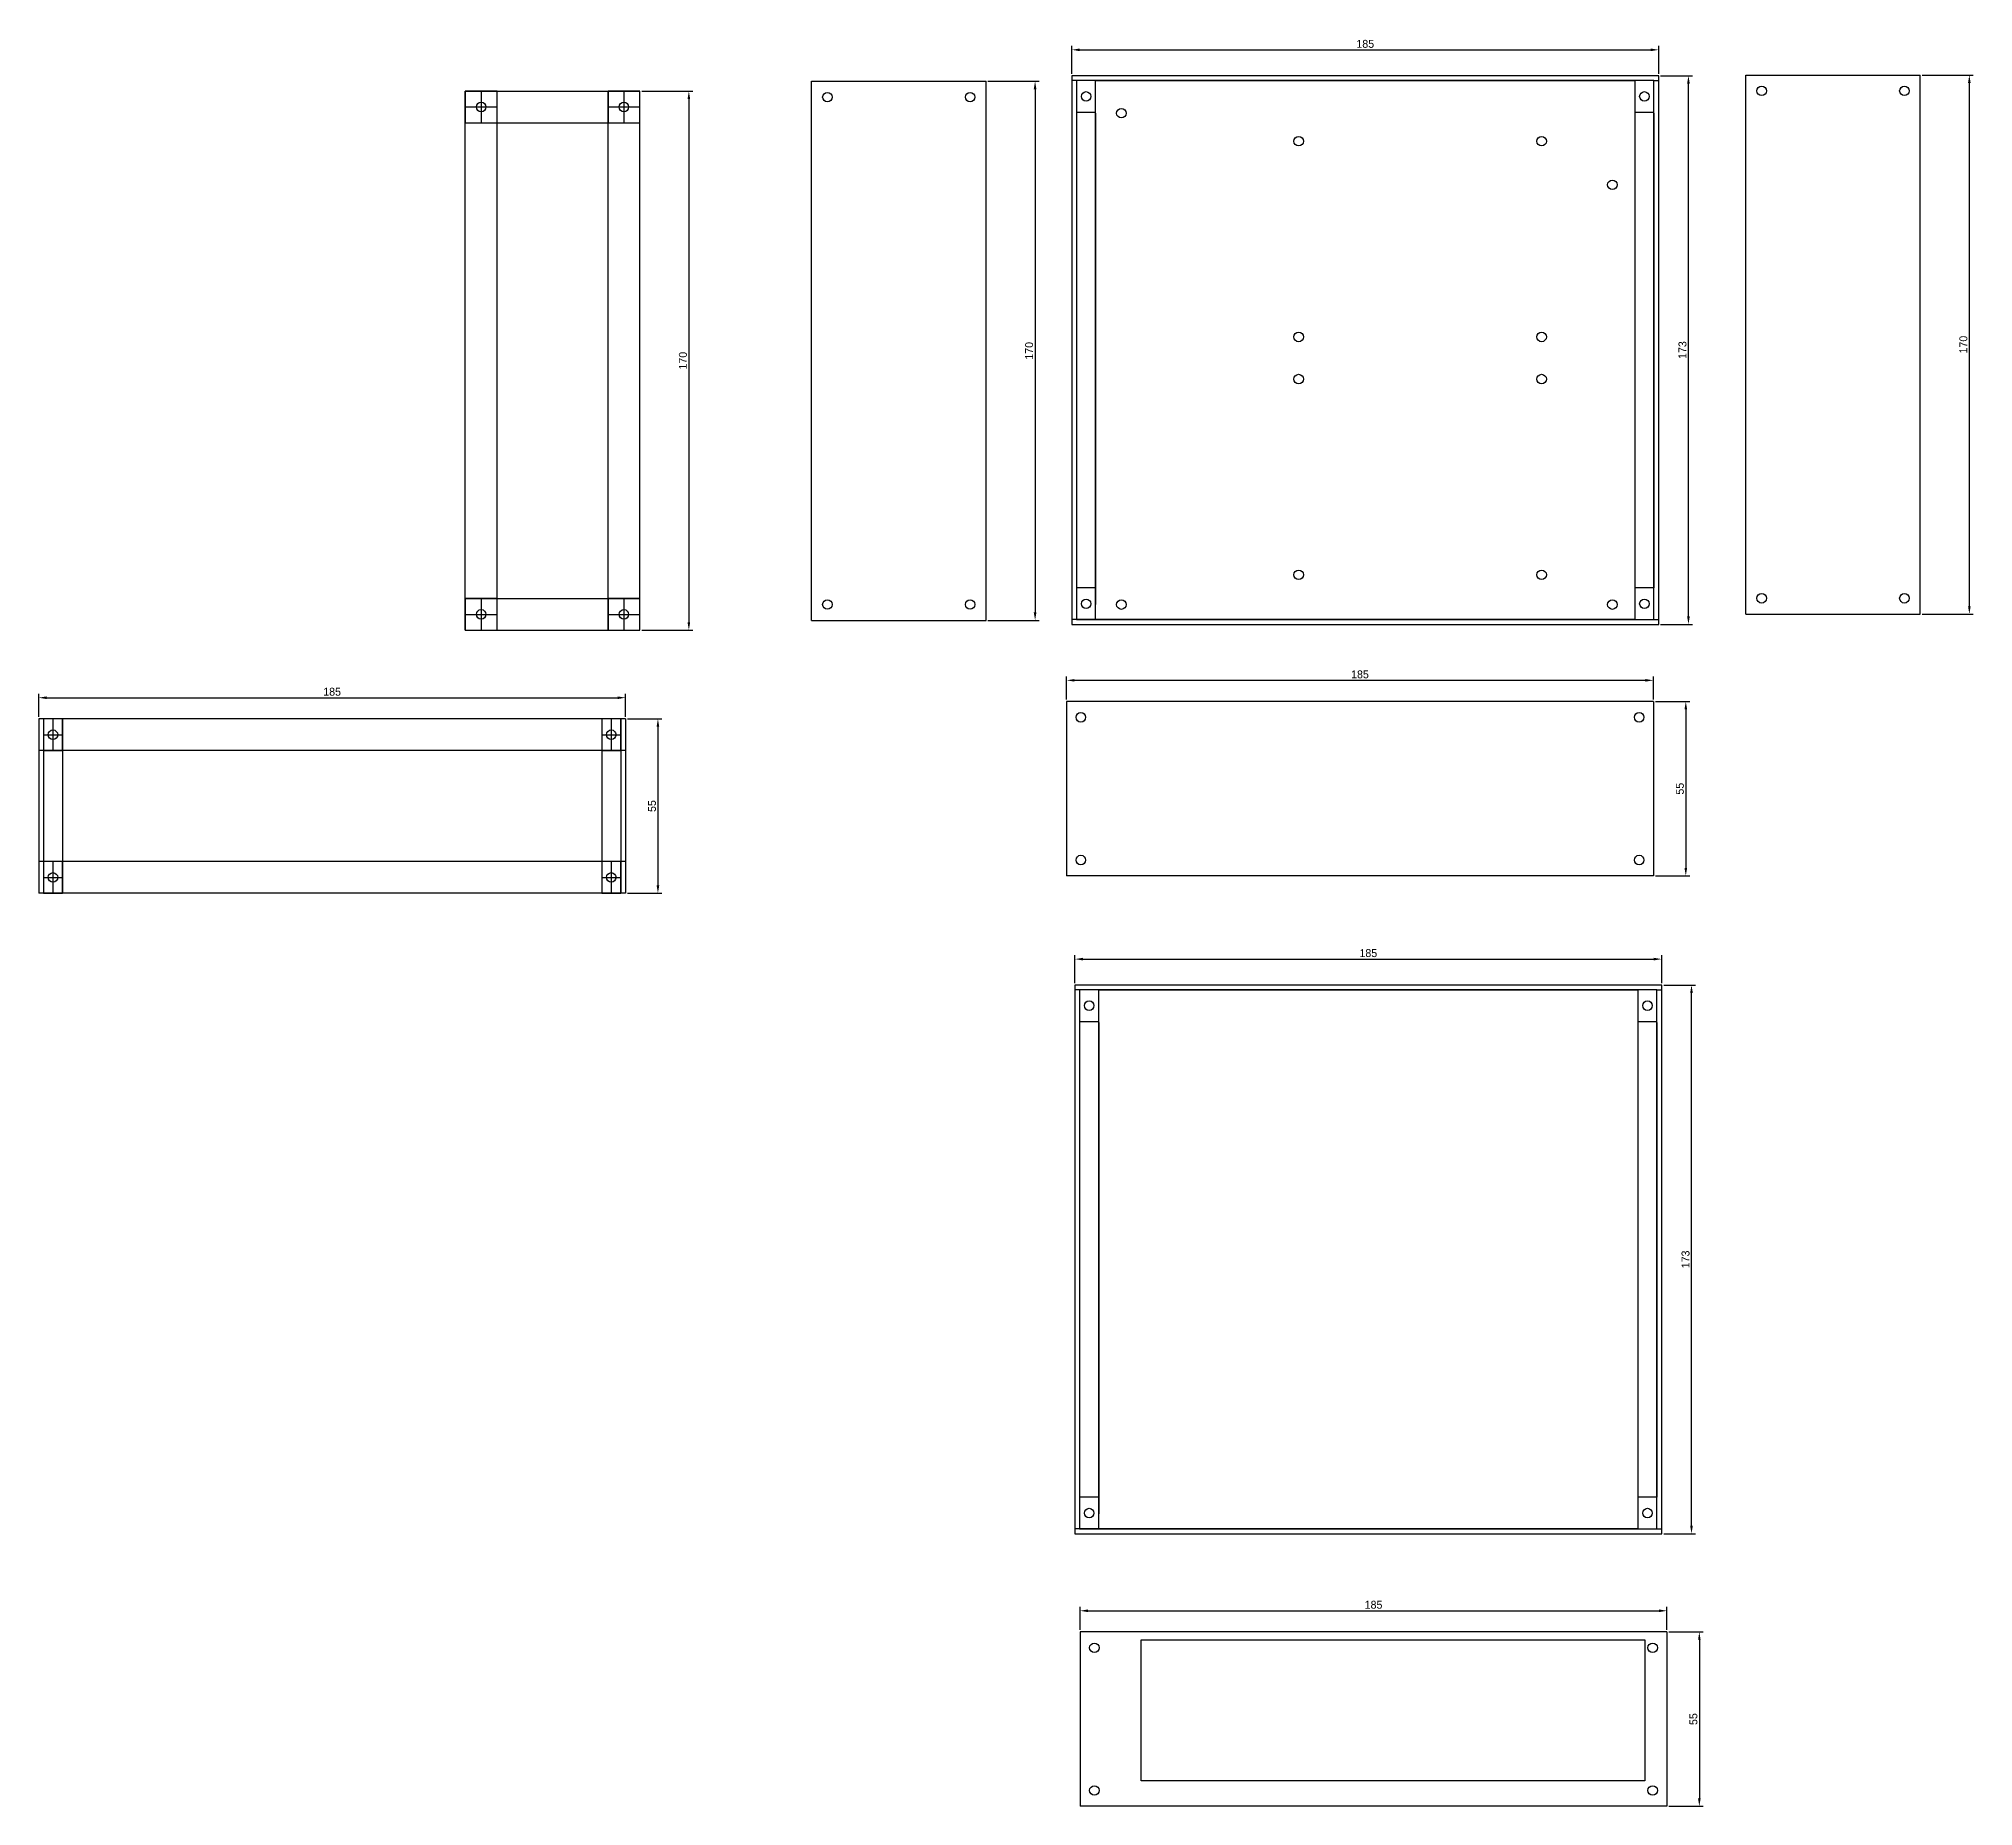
# Model space of a CAD drawing. Header units: millimetres. Extents: x 34 to 5984, y -3597 to 314.
# Drawn here: x 968 to 1578, y -533 to 25 of the extents above; entities that cross this region are included whole.
import ezdxf

# ---------------------------------------------------------------- set-up
doc = ezdxf.new("R2010")
doc.units = ezdxf.units.MM
doc.dimstyles.new('ISO-25', dxfattribs={"dimtxt": 2.5, "dimasz": 2.5, "dimexe": 1.25, "dimexo": 0.625, "dimtad": 1, "dimdsep": 46, "dimtxsty": 'Standard', "dimcen": 2.5, "dimadec": 0, "dimazin": 0, "dimtfac": 1, "dimtmove": 0, "dimatfit": 3, "dimfxl": 1, "dimarcsym": 0})

msp = doc.modelspace()

# ---------------------------------------------------------------- blocks, each defined once
blk = doc.blocks.new('*D70')
at = {"color": 0, "lineweight": -2, "transparency": 16777216}
for p, q in [((1293.41, 13.56), (1293.41, 22.37)), ((1295.91, 21.12), (1475.91, 21.12)), ((1478.41, 13.56), (1478.41, 22.37))]:
    blk.add_line(p, q, dxfattribs=at)
at = {"color": 0, "transparency": 16777216}
for points in [[(1295.91, 21.54), (1295.91, 20.7), (1293.41, 21.12)], [(1475.91, 21.54), (1475.91, 20.7), (1478.41, 21.12)]]:
    blk.add_solid(points, dxfattribs=at)
at = {"layer": 'Defpoints', "color": 0, "transparency": 16777216}
for p in [(1478.41, 21.12), (1293.41, 12.94), (1478.41, 12.94)]:
    blk.add_point(p, dxfattribs=at)
at = {"color": 0, "transparency": 16777216, "insert": (1385.91, 22.99), "char_height": 2.5, "attachment_point": 5}
blk.add_mtext('185', dxfattribs=at)
blk = doc.blocks.new('*D71')
at = {"color": 0, "lineweight": -2, "transparency": 16777216}
for p, q in [((1479.03, 12.94), (1489.04, 12.94)), ((1487.79, -157.56), (1487.79, 10.44)), ((1479.03, -160.06), (1489.04, -160.06))]:
    blk.add_line(p, q, dxfattribs=at)
at = {"color": 0, "transparency": 16777216}
for points in [[(1487.37, 10.44), (1488.21, 10.44), (1487.79, 12.94)], [(1487.37, -157.56), (1488.21, -157.56), (1487.79, -160.06)]]:
    blk.add_solid(points, dxfattribs=at)
at = {"layer": 'Defpoints', "color": 0, "transparency": 16777216}
for p in [(1478.41, 12.94), (1487.79, 12.94), (1478.41, -160.06)]:
    blk.add_point(p, dxfattribs=at)
at = {"color": 0, "transparency": 16777216, "insert": (1485.92, -73.56), "char_height": 2.5, "attachment_point": 5, "rotation": 90}
blk.add_mtext('173', dxfattribs=at)
blk = doc.blocks.new('*D74')
at = {"color": 0, "lineweight": -2, "transparency": 16777216}
for p, q in [((967.72, -189.22), (967.72, -181.93)), ((1152.72, -189.22), (1152.72, -181.93)), ((970.22, -183.18), (1150.22, -183.18))]:
    blk.add_line(p, q, dxfattribs=at)
at = {"color": 0, "transparency": 16777216}
for points in [[(970.22, -182.77), (970.22, -183.6), (967.72, -183.18)], [(1150.22, -182.77), (1150.22, -183.6), (1152.72, -183.18)]]:
    blk.add_solid(points, dxfattribs=at)
at = {"layer": 'Defpoints', "color": 0, "transparency": 16777216}
for p in [(1152.72, -183.18), (967.72, -189.84), (1152.72, -189.84)]:
    blk.add_point(p, dxfattribs=at)
at = {"color": 0, "transparency": 16777216, "insert": (1060.22, -181.31), "char_height": 2.5, "attachment_point": 5}
blk.add_mtext('185', dxfattribs=at)
blk = doc.blocks.new('*D75')
at = {"color": 0, "lineweight": -2, "transparency": 16777216}
for p, q in [((1153.35, -189.84), (1164.18, -189.84)), ((1162.93, -192.34), (1162.93, -242.34)), ((1153.35, -244.84), (1164.18, -244.84))]:
    blk.add_line(p, q, dxfattribs=at)
at = {"color": 0, "transparency": 16777216}
for points in [[(1162.52, -192.34), (1163.35, -192.34), (1162.93, -189.84)], [(1162.52, -242.34), (1163.35, -242.34), (1162.93, -244.84)]]:
    blk.add_solid(points, dxfattribs=at)
at = {"layer": 'Defpoints', "color": 0, "transparency": 16777216}
for p in [(1152.72, -189.84), (1152.72, -244.84), (1162.93, -244.84)]:
    blk.add_point(p, dxfattribs=at)
at = {"color": 0, "transparency": 16777216, "insert": (1161.06, -217.34), "char_height": 2.5, "attachment_point": 5, "rotation": 90}
blk.add_mtext('55', dxfattribs=at)
blk = doc.blocks.new('*D76')
at = {"color": 0, "lineweight": -2, "transparency": 16777216}
for p, q in [((1294.38, -273.16), (1294.38, -264.36)), ((1296.88, -265.61), (1476.88, -265.61)), ((1479.38, -273.16), (1479.38, -264.36))]:
    blk.add_line(p, q, dxfattribs=at)
at = {"color": 0, "transparency": 16777216}
for points in [[(1296.88, -265.19), (1296.88, -266.02), (1294.38, -265.61)], [(1476.88, -265.19), (1476.88, -266.02), (1479.38, -265.61)]]:
    blk.add_solid(points, dxfattribs=at)
at = {"layer": 'Defpoints', "color": 0, "transparency": 16777216}
for p in [(1479.38, -265.61), (1294.38, -273.79), (1479.38, -273.79)]:
    blk.add_point(p, dxfattribs=at)
at = {"color": 0, "transparency": 16777216, "insert": (1386.88, -263.73), "char_height": 2.5, "attachment_point": 5}
blk.add_mtext('185', dxfattribs=at)
blk = doc.blocks.new('*D77')
at = {"color": 0, "lineweight": -2, "transparency": 16777216}
for p, q in [((1480, -273.79), (1490.01, -273.79)), ((1488.76, -444.29), (1488.76, -276.29)), ((1480, -446.79), (1490.01, -446.79))]:
    blk.add_line(p, q, dxfattribs=at)
at = {"color": 0, "transparency": 16777216}
for points in [[(1488.34, -276.29), (1489.18, -276.29), (1488.76, -273.79)], [(1488.34, -444.29), (1489.18, -444.29), (1488.76, -446.79)]]:
    blk.add_solid(points, dxfattribs=at)
at = {"layer": 'Defpoints', "color": 0, "transparency": 16777216}
for p in [(1479.38, -273.79), (1488.76, -273.79), (1479.38, -446.79)]:
    blk.add_point(p, dxfattribs=at)
at = {"color": 0, "transparency": 16777216, "insert": (1486.89, -360.29), "char_height": 2.5, "attachment_point": 5, "rotation": 90}
blk.add_mtext('173', dxfattribs=at)
blk = doc.blocks.new('*D82')
at = {"color": 0, "lineweight": -2, "transparency": 16777216}
for p, q in [((1291.75, -183.74), (1291.75, -176.45)), ((1476.75, -183.74), (1476.75, -176.45)), ((1294.25, -177.7), (1474.25, -177.7))]:
    blk.add_line(p, q, dxfattribs=at)
at = {"color": 0, "transparency": 16777216}
for points in [[(1294.25, -177.29), (1294.25, -178.12), (1291.75, -177.7)], [(1474.25, -177.29), (1474.25, -178.12), (1476.75, -177.7)]]:
    blk.add_solid(points, dxfattribs=at)
at = {"layer": 'Defpoints', "color": 0, "transparency": 16777216}
for p in [(1476.75, -177.7), (1291.75, -184.37), (1476.75, -184.37)]:
    blk.add_point(p, dxfattribs=at)
at = {"color": 0, "transparency": 16777216, "insert": (1384.25, -175.83), "char_height": 2.5, "attachment_point": 5}
blk.add_mtext('185', dxfattribs=at)
blk = doc.blocks.new('*D83')
at = {"color": 0, "lineweight": -2, "transparency": 16777216}
for p, q in [((1477.38, -184.37), (1488.21, -184.37)), ((1486.96, -186.87), (1486.96, -236.87)), ((1477.38, -239.37), (1488.21, -239.37))]:
    blk.add_line(p, q, dxfattribs=at)
at = {"color": 0, "transparency": 16777216}
for points in [[(1486.55, -186.87), (1487.38, -186.87), (1486.96, -184.37)], [(1486.55, -236.87), (1487.38, -236.87), (1486.96, -239.37)]]:
    blk.add_solid(points, dxfattribs=at)
at = {"layer": 'Defpoints', "color": 0, "transparency": 16777216}
for p in [(1476.75, -184.37), (1476.75, -239.37), (1486.96, -239.37)]:
    blk.add_point(p, dxfattribs=at)
at = {"color": 0, "transparency": 16777216, "insert": (1485.09, -211.87), "char_height": 2.5, "attachment_point": 5, "rotation": 90}
blk.add_mtext('55', dxfattribs=at)
blk = doc.blocks.new('*D84')
at = {"color": 0, "lineweight": -2, "transparency": 16777216}
for p, q in [((1157.83, 8.1), (1173.93, 8.1)), ((1172.68, 5.6), (1172.68, -159.4)), ((1157.83, -161.9), (1173.93, -161.9))]:
    blk.add_line(p, q, dxfattribs=at)
at = {"color": 0, "transparency": 16777216}
for points in [[(1172.27, 5.6), (1173.1, 5.6), (1172.68, 8.1)], [(1172.27, -159.4), (1173.1, -159.4), (1172.68, -161.9)]]:
    blk.add_solid(points, dxfattribs=at)
at = {"layer": 'Defpoints', "color": 0, "transparency": 16777216}
for p in [(1157.21, 8.1), (1157.21, -161.9), (1172.68, -161.9)]:
    blk.add_point(p, dxfattribs=at)
at = {"color": 0, "transparency": 16777216, "insert": (1170.81, -76.9), "char_height": 2.5, "attachment_point": 5, "rotation": 90}
blk.add_mtext('170', dxfattribs=at)
blk = doc.blocks.new('*D85')
at = {"color": 0, "lineweight": -2, "transparency": 16777216}
for p, q in [((1266.98, 11.21), (1283.08, 11.21)), ((1281.83, 8.71), (1281.83, -156.29)), ((1266.98, -158.79), (1283.08, -158.79))]:
    blk.add_line(p, q, dxfattribs=at)
at = {"color": 0, "transparency": 16777216}
for points in [[(1281.41, 8.71), (1282.25, 8.71), (1281.83, 11.21)], [(1281.41, -156.29), (1282.25, -156.29), (1281.83, -158.79)]]:
    blk.add_solid(points, dxfattribs=at)
at = {"layer": 'Defpoints', "color": 0, "transparency": 16777216}
for p in [(1266.35, 11.21), (1266.35, -158.79), (1281.83, -158.79)]:
    blk.add_point(p, dxfattribs=at)
at = {"color": 0, "transparency": 16777216, "insert": (1279.96, -73.79), "char_height": 2.5, "attachment_point": 5, "rotation": 90}
blk.add_mtext('170', dxfattribs=at)
blk = doc.blocks.new('*D86')
at = {"color": 0, "lineweight": -2, "transparency": 16777216}
for p, q in [((1561.49, 13.17), (1577.59, 13.17)), ((1576.34, 10.67), (1576.34, -154.33)), ((1561.49, -156.83), (1577.59, -156.83))]:
    blk.add_line(p, q, dxfattribs=at)
at = {"color": 0, "transparency": 16777216}
for points in [[(1575.93, 10.67), (1576.76, 10.67), (1576.34, 13.17)], [(1575.93, -154.33), (1576.76, -154.33), (1576.34, -156.83)]]:
    blk.add_solid(points, dxfattribs=at)
at = {"layer": 'Defpoints', "color": 0, "transparency": 16777216}
for p in [(1560.87, 13.17), (1560.87, -156.83), (1576.34, -156.83)]:
    blk.add_point(p, dxfattribs=at)
at = {"color": 0, "transparency": 16777216, "insert": (1574.47, -71.83), "char_height": 2.5, "attachment_point": 5, "rotation": 90}
blk.add_mtext('170', dxfattribs=at)
blk = doc.blocks.new('*D103')
at = {"color": 0, "lineweight": -2, "transparency": 16777216}
for p, q in [((1296.02, -477.14), (1296.02, -469.85)), ((1298.52, -471.1), (1478.52, -471.1)), ((1481.02, -477.14), (1481.02, -469.85))]:
    blk.add_line(p, q, dxfattribs=at)
at = {"color": 0, "transparency": 16777216}
for points in [[(1298.52, -470.68), (1298.52, -471.52), (1296.02, -471.1)], [(1478.52, -470.68), (1478.52, -471.52), (1481.02, -471.1)]]:
    blk.add_solid(points, dxfattribs=at)
at = {"layer": 'Defpoints', "color": 0, "transparency": 16777216}
for p in [(1481.02, -471.1), (1296.02, -477.76), (1481.02, -477.76)]:
    blk.add_point(p, dxfattribs=at)
at = {"color": 0, "transparency": 16777216, "insert": (1388.52, -469.22), "char_height": 2.5, "attachment_point": 5}
blk.add_mtext('185', dxfattribs=at)
blk = doc.blocks.new('*D104')
at = {"color": 0, "lineweight": -2, "transparency": 16777216}
for p, q in [((1481.64, -477.76), (1492.48, -477.76)), ((1491.23, -480.26), (1491.23, -530.26)), ((1481.64, -532.76), (1492.48, -532.76))]:
    blk.add_line(p, q, dxfattribs=at)
at = {"color": 0, "transparency": 16777216}
for points in [[(1490.81, -480.26), (1491.64, -480.26), (1491.23, -477.76)], [(1490.81, -530.26), (1491.64, -530.26), (1491.23, -532.76)]]:
    blk.add_solid(points, dxfattribs=at)
at = {"layer": 'Defpoints', "color": 0, "transparency": 16777216}
for p in [(1481.02, -477.76), (1481.02, -532.76), (1491.23, -532.76)]:
    blk.add_point(p, dxfattribs=at)
at = {"color": 0, "transparency": 16777216, "insert": (1489.35, -505.26), "char_height": 2.5, "attachment_point": 5, "rotation": 90}
blk.add_mtext('55', dxfattribs=at)

# ---------------------------------------------------------------- dimensions: what is measured, and where the dimension line sits
at = {"color": 4}
for base, p1, p2, picture, middle in [((1478.41, 21.119), (1293.41, 12.938), (1478.41, 12.938), '*D70', (1385.91, 22.994)), ((1476.753, -177.703), (1291.753, -184.365), (1476.753, -184.365), '*D82', (1384.253, -175.828)), ((1152.722, -183.182), (967.722, -189.844), (1152.722, -189.844), '*D74', (1060.222, -181.307)), ((1479.379, -265.607), (1294.379, -273.788), (1479.379, -273.788), '*D76', (1386.879, -263.732)), ((1481.015, -471.1), (1296.015, -477.762), (1481.015, -477.762), '*D103', (1388.515, -469.225))]:
    dim = msp.add_linear_dim(base=base, p1=p1, p2=p2, dimstyle='ISO-25', dxfattribs=at)
    dim.commit()
    dim.dimension.update_dxf_attribs({"geometry": picture, "text_midpoint": middle})
for p1, p2, distance, picture, middle in [((1478.41, -160.062), (1478.41, 12.938), -9.382, '*D71', (1485.916, -73.562)), ((1560.866, 13.168), (1560.866, -156.832), 15.477, '*D86', (1574.468, -71.832)), ((1157.206, 8.097), (1157.206, -161.903), 15.477, '*D84', (1170.808, -76.903)), ((1266.354, 11.211), (1266.354, -158.789), 15.477, '*D85', (1279.956, -73.789)), ((1479.379, -446.788), (1479.379, -273.788), -9.382, '*D77', (1486.885, -360.288))]:
    dim = msp.add_aligned_dim(p1=p1, p2=p2, distance=distance, dimstyle='ISO-25', dxfattribs=at)
    dim.commit()
    dim.dimension.update_dxf_attribs({"geometry": picture, "text_midpoint": middle})
for base, p1, p2, picture, middle in [((1486.964, -239.365), (1476.753, -184.365), (1476.753, -239.365), '*D83', (1485.089, -211.865)), ((1162.932, -244.844), (1152.722, -189.844), (1152.722, -244.844), '*D75', (1161.057, -217.344)), ((1491.226, -532.762), (1481.015, -477.762), (1481.015, -532.762), '*D104', (1489.351, -505.262))]:
    dim = msp.add_linear_dim(base=base, p1=p1, p2=p2, angle=90, dimstyle='ISO-25', dxfattribs=at)
    dim.commit()
    dim.dimension.update_dxf_attribs({"geometry": picture, "text_midpoint": middle})

# ---------------------------------------------------------------- linework, layer by layer
for p, q in [((1478.41, 12.938), (1293.41, 12.938)), ((1293.41, 12.938), (1293.41, -160.062)), ((1478.41, -160.062), (1478.41, 12.938)), ((1505.866, -156.832), (1505.866, 13.168)), ((1505.866, 13.168), (1560.866, 13.168)), ((1560.866, -156.832), (1560.866, 13.168)), ((1102.206, -161.903), (1102.206, 8.097)), ((1102.206, 8.097), (1157.206, 8.097)), ((1112.206, -161.903), (1112.206, 8.097)), ((1147.206, -161.903), (1147.206, 8.097)), ((1157.206, -161.903), (1157.206, 8.097)), ((1211.354, -158.789), (1211.354, 11.211)), ((1211.354, 11.211), (1266.354, 11.211)), ((1266.354, -158.789), (1266.354, 11.211)), ((1294.91, 11.438), (1294.91, 1.438)), ((1300.91, 11.438), (1294.91, 11.438)), ((1300.91, 1.438), (1300.91, 11.438)), ((1470.91, 11.438), (1470.91, 1.438)), ((1476.91, 11.438), (1470.91, 11.438)), ((1476.91, 1.438), (1476.91, 11.438)), ((1294.91, 1.438), (1300.91, 1.438)), ((1294.91, 1.438), (1294.91, -148.562)), ((1300.91, 1.128), (1300.91, -21.432)), ((1300.91, 1.128), (1300.91, -153.812)), ((1470.91, 1.438), (1476.91, 1.438)), ((1476.91, 1.128), (1476.91, -148.562)), ((1102.206, -1.903), (1157.206, -1.903)), ((1102.206, -151.903), (1157.206, -151.903)), ((1294.91, -148.562), (1294.91, -158.562)), ((1300.91, -148.562), (1294.91, -148.562)), ((1300.91, -158.562), (1300.91, -148.562)), ((1470.91, -148.562), (1470.91, -158.562)), ((1476.91, -148.562), (1470.91, -148.562)), ((1476.91, -158.562), (1476.91, -148.562)), ((1300.91, -158.562), (1294.91, -158.562)), ((1294.91, -158.562), (1300.91, -158.562)), ((1470.91, -158.562), (1476.91, -158.562)), ((1505.866, -156.832), (1560.866, -156.832)), ((1102.206, -161.903), (1157.206, -161.903)), ((1211.354, -158.789), (1266.354, -158.789)), ((1293.41, -160.062), (1478.41, -160.062)), ((1476.753, -184.365), (1291.753, -184.365)), ((1291.753, -184.365), (1291.753, -239.365)), ((1476.753, -184.365), (1476.753, -239.365)), ((1152.722, -189.844), (967.722, -189.844)), ((967.722, -189.844), (967.722, -244.844)), ((969.222, -189.844), (969.222, -244.844)), ((975.222, -189.844), (975.222, -244.844)), ((1145.222, -189.844), (1145.222, -244.844)), ((1151.222, -189.844), (1151.222, -244.844)), ((1152.722, -189.844), (1152.722, -244.844)), ((1152.722, -199.844), (967.722, -199.844)), ((1152.722, -234.844), (967.722, -234.844)), ((1476.753, -239.365), (1291.753, -239.365)), ((1152.722, -244.844), (967.722, -244.844)), ((1295.879, -275.288), (1295.879, -285.288)), ((1301.879, -275.288), (1295.879, -275.288)), ((1301.879, -285.288), (1301.879, -275.288)), ((1471.879, -275.288), (1471.879, -285.288)), ((1477.879, -275.288), (1471.879, -275.288)), ((1477.879, -285.288), (1477.879, -275.288)), ((1295.879, -285.288), (1301.879, -285.288)), ((1295.879, -285.288), (1295.879, -435.288)), ((1301.879, -285.598), (1301.879, -308.158)), ((1301.879, -285.598), (1301.879, -440.538)), ((1471.879, -285.288), (1477.879, -285.288)), ((1477.879, -285.598), (1477.879, -435.288)), ((1295.879, -435.288), (1295.879, -445.288)), ((1301.879, -435.288), (1295.879, -435.288)), ((1301.879, -445.288), (1301.879, -435.288)), ((1471.879, -435.288), (1471.879, -445.288)), ((1477.879, -435.288), (1471.879, -435.288)), ((1477.879, -445.288), (1477.879, -435.288)), ((1301.879, -445.288), (1295.879, -445.288)), ((1295.879, -445.288), (1301.879, -445.288)), ((1471.879, -445.288), (1477.879, -445.288)), ((1481.015, -477.762), (1296.015, -477.762)), ((1296.015, -477.762), (1296.015, -532.762)), ((1315.265, -480.312), (1474.015, -480.312)), ((1315.265, -524.762), (1315.265, -480.312)), ((1474.015, -480.312), (1474.015, -524.762)), ((1481.015, -477.762), (1481.015, -532.762)), ((1474.015, -524.762), (1315.265, -524.762)), ((1481.015, -532.762), (1296.015, -532.762))]:
    msp.add_line(p, q)
at = {"color": 4}
for p, q in [((1102.206, 8.097), (1102.206, -1.903)), ((1112.206, 8.097), (1102.206, 8.097)), ((1107.206, 8.097), (1107.206, -1.903)), ((1112.206, -1.903), (1112.206, 8.097)), ((1147.206, 8.097), (1147.206, -1.903)), ((1157.206, 8.097), (1147.206, 8.097)), ((1152.206, 8.097), (1152.206, -1.903)), ((1157.206, -1.903), (1157.206, 8.097)), ((1294.91, 11.438), (1293.41, 11.438)), ((1294.91, 11.438), (1294.91, -158.562)), ((1476.91, 11.438), (1294.91, 11.438)), ((1476.91, -158.562), (1476.91, 11.438)), ((1476.91, 11.438), (1478.41, 11.438)), ((1102.206, 3.097), (1112.206, 3.097)), ((1147.206, 3.097), (1157.206, 3.097)), ((1102.206, -1.903), (1112.206, -1.903)), ((1147.206, -1.903), (1157.206, -1.903)), ((1102.206, -151.903), (1102.206, -161.903)), ((1112.206, -151.903), (1102.206, -151.903)), ((1107.206, -151.903), (1107.206, -161.903)), ((1112.206, -161.903), (1112.206, -151.903)), ((1147.206, -151.903), (1147.206, -161.903)), ((1157.206, -151.903), (1147.206, -151.903)), ((1152.206, -151.903), (1152.206, -161.903)), ((1157.206, -161.903), (1157.206, -151.903)), ((1102.206, -156.903), (1112.206, -156.903)), ((1147.206, -156.903), (1157.206, -156.903)), ((1294.91, -158.562), (1293.41, -158.562)), ((1294.91, -158.562), (1476.91, -158.562)), ((1476.91, -158.562), (1478.41, -158.562)), ((1102.206, -161.903), (1112.206, -161.903)), ((1147.206, -161.903), (1157.206, -161.903)), ((969.222, -189.844), (969.222, -199.844)), ((975.222, -189.844), (969.222, -189.844)), ((969.222, -194.844), (975.222, -194.844)), ((972.222, -189.844), (972.222, -199.844)), ((975.222, -199.844), (975.222, -189.844)), ((1145.222, -189.844), (1145.222, -199.844)), ((1151.222, -189.844), (1145.222, -189.844)), ((1145.222, -194.844), (1151.222, -194.844)), ((1148.222, -189.844), (1148.222, -199.844)), ((1151.222, -199.844), (1151.222, -189.844)), ((969.222, -199.844), (975.222, -199.844)), ((1145.222, -199.844), (1151.222, -199.844)), ((969.222, -234.844), (969.222, -244.844)), ((975.222, -234.844), (969.222, -234.844)), ((972.222, -234.844), (972.222, -244.844)), ((975.222, -244.844), (975.222, -234.844)), ((1145.222, -234.844), (1145.222, -244.844)), ((1151.222, -234.844), (1145.222, -234.844)), ((1148.222, -234.844), (1148.222, -244.844)), ((1151.222, -244.844), (1151.222, -234.844)), ((969.222, -239.844), (975.222, -239.844)), ((1145.222, -239.844), (1151.222, -239.844)), ((969.222, -244.844), (975.222, -244.844)), ((1145.222, -244.844), (1151.222, -244.844)), ((1479.379, -273.788), (1294.379, -273.788)), ((1294.379, -273.788), (1294.379, -446.788)), ((1479.379, -446.788), (1479.379, -273.788)), ((1295.879, -275.288), (1294.379, -275.288)), ((1295.879, -275.288), (1295.879, -445.288)), ((1477.879, -275.288), (1295.879, -275.288)), ((1477.879, -445.288), (1477.879, -275.288)), ((1477.879, -275.288), (1479.379, -275.288)), ((1295.879, -445.288), (1294.379, -445.288)), ((1294.379, -446.788), (1479.379, -446.788)), ((1295.879, -445.288), (1477.879, -445.288)), ((1477.879, -445.288), (1479.379, -445.288))]:
    msp.add_line(p, q, dxfattribs=at)
at = {"color": 1}
for p, q in [((1300.91, 11.438), (1470.91, 11.438)), ((1300.91, -158.562), (1300.91, 11.438)), ((1470.91, 11.438), (1470.91, -158.562)), ((1470.91, -158.562), (1300.91, -158.562)), ((1301.879, -275.288), (1471.879, -275.288)), ((1301.879, -445.288), (1301.879, -275.288)), ((1471.879, -275.288), (1471.879, -445.288)), ((1471.879, -445.288), (1301.879, -445.288))]:
    msp.add_line(p, q, dxfattribs=at)
for centre in [(1216.354, 6.211), (1261.354, 6.211), (1297.91, 6.438), (1473.91, 6.438), (1510.866, 8.168), (1555.866, 8.168), (1309.03, 1.128), (1364.91, -7.702), (1441.51, -7.702), (1463.81, -21.432), (1364.91, -69.422), (1441.51, -69.422), (1364.91, -82.702), (1441.51, -82.702), (1364.91, -144.422), (1441.51, -144.422), (1216.354, -153.789), (1261.354, -153.789), (1297.91, -153.562), (1309.03, -153.812), (1463.81, -153.812), (1473.91, -153.562), (1510.866, -151.832), (1555.866, -151.832), (1296.253, -189.365), (1472.253, -189.365), (1296.253, -234.365), (1472.253, -234.365), (1298.879, -280.288), (1474.879, -280.288), (1298.879, -440.288), (1474.879, -440.288), (1300.515, -482.762), (1476.515, -482.762), (1300.515, -527.762), (1476.515, -527.762)]:
    msp.add_circle(centre, 1.5, dxfattribs=at)
at = {"color": 4}
for centre in [(1107.206, 3.097), (1152.206, 3.097), (1107.206, -156.903), (1152.206, -156.903), (972.222, -194.844), (1148.222, -194.844), (972.222, -239.844), (1148.222, -239.844)]:
    msp.add_circle(centre, 1.5, dxfattribs=at)

msp.set_redraw_order([(e.dxf.handle, doc.entitydb.next_handle()) for e in msp.query("TEXT MTEXT ATTDEF DIMENSION ARC_DIMENSION")])  # texts and dimensions are drawn at this point

doc.saveas('drawing.dxf')
